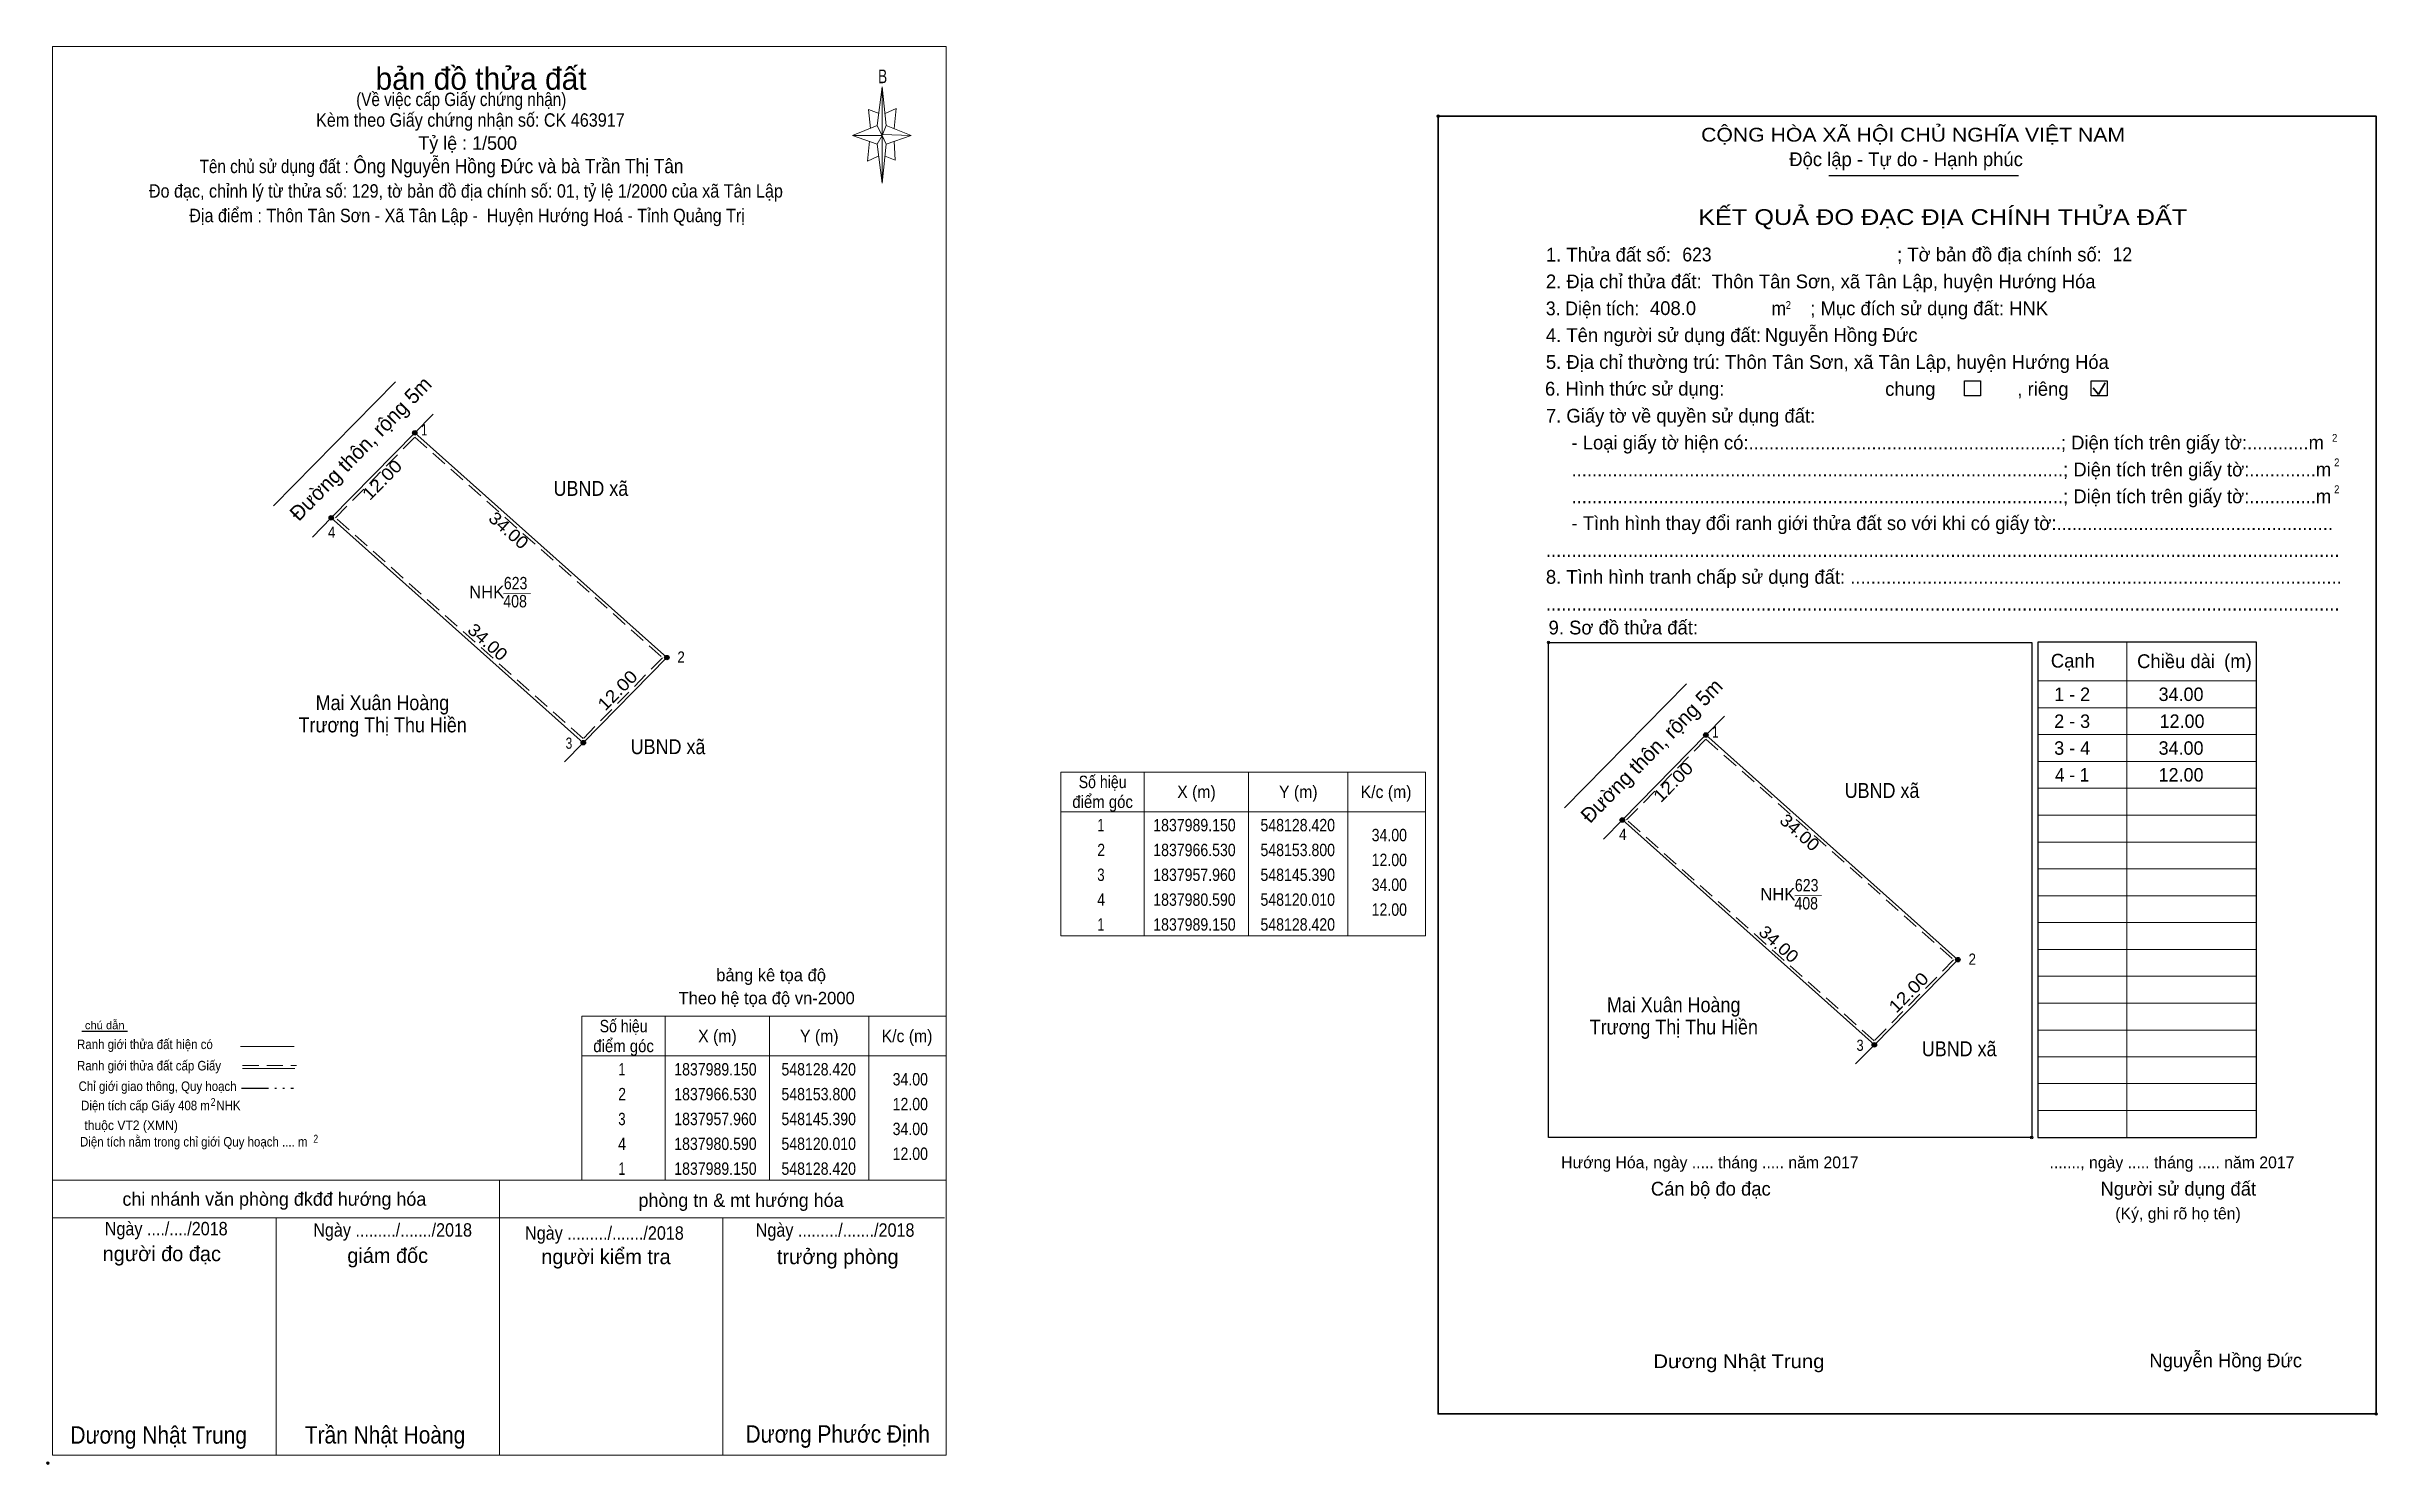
# Model space of a CAD drawing. Header units: metres. Extents: x 547753 to 548671, y 1837914 to 1838058.
# Drawn here: x 547961.3 to 548196, y 1837915.7 to 1838058.4 of the extents above; entities that cross this region are included whole.
import ezdxf
from ezdxf.enums import TextEntityAlignment as Align

# ---------------------------------------------------------------- set-up
doc = ezdxf.new("R2010")
doc.units = ezdxf.units.M
doc.header["$LTSCALE"] = 0.54
doc.header["$PDMODE"] = 32
doc.header["$PDSIZE"] = 0.27
doc.linetypes.add('DASH_DOUBLE_DOT', pattern=[9.2, 5, -1.2, 0.3, -1.2, 0.3, -1.2])
doc.linetypes.add('MEDIUM_DASHED', pattern=[4.5, 3, -1.5])
for name, color, linetype, lineweight in [('1', 7, 'Continuous', 13), ('10', 7, 'Continuous', 13), ('11', 7, 'Continuous', 25), ('16', 7, 'Continuous', 25), ('2', 7, 'Continuous', 35), ('27', 7, 'Continuous', 13), ('5', 7, 'DASH_DOUBLE_DOT', 25), ('50', 7, 'Continuous', 25), ('63', 7, 'Continuous', 13), ('7', 7, 'Continuous', 13), ('8', 7, 'Continuous', 13)]:
    doc.layers.add(name, color=color, linetype=linetype, lineweight=lineweight)
for name, color, linetype in [('36', 7, 'Continuous'), ('48', 7, 'Continuous'), ('52', 7, 'Continuous'), ('6', 7, 'Continuous'), ('9', 7, 'Continuous')]:
    doc.layers.add(name, color=color, linetype=linetype)

msp = doc.modelspace()

# ---------------------------------------------------------------- texts
at = {"layer": '1'}
for s, height, width, p in [('CỘNG HÒA XÃ HỘI CHỦ NGHĨA VIỆT NAM', 1.388, 1.15, (548127.94, 1838048.88)), ('3. Diện tích:', 1.388, 0.95, (548112.31, 1838031.4)), ('m', 1.388, 0.95, (548135.03, 1838031.4)), ('2', 0.7928, 0.9, (548136.46, 1838032.03)), ('2', 0.7928, 0.9, (548191.48, 1838018.66)), ('2', 0.7928, 0.9, (548191.69, 1838016.19)), ('2', 0.7928, 0.9, (548191.69, 1838013.49)), ('Dương Nhật Trung', 1.388, 1.1, (548123.13, 1837925.41))]:
    msp.add_text(s, height=height, dxfattribs=dict(at, width=width)).set_placement(p)
for s, height, p in [('Độc lập - Tự do - Hạnh phúc', 1.388, (548136.82, 1838046.41)), ('1. Thửa đất số:', 1.388, (548112.31, 1838036.81)), ('; Tờ bản đồ địa chính số:', 1.388, (548147.68, 1838036.82)), ('2. Địa chỉ thửa đất:', 1.388, (548112.31, 1838034.11)), ('; Mục đích sử dụng đất: HNK', 1.388, (548138.94, 1838031.4)), ('4. Tên người sử dụng đất:', 1.388, (548112.31, 1838028.7)), ('5. Địa chỉ thường trú: Thôn Tân Sơn, xã Tân Lập, huyện Hướng Hóa', 1.388, (548112.31, 1838026)), ('chung                , riêng', 1.388, (548146.48, 1838023.29)), ('7. Giấy tờ về quyền sử dụng đất:', 1.388, (548112.31, 1838020.59)), ('     - Loại giấy tờ hiện có:.............................................................; Diện tích trên giấy tờ:............m', 1.388, (548112.31, 1838017.89)), ('     ................................................................................................; Diện tích trên giấy tờ:.............m', 1.388, (548112.31, 1838015.18)), ('     ................................................................................................; Diện tích trên giấy tờ:.............m', 1.388, (548112.31, 1838012.48)), ('     - Tình hình thay đổi ranh giới thửa đất so với khi có giấy tờ:......................................................', 1.388, (548112.31, 1838009.78)), ('8. Tình hình tranh chấp sử dụng đất: ................................................................................................', 1.388, (548112.31, 1838004.37)), ('...........................................................................................................................................................', 1.388, (548112.31, 1838007.07)), ('...........................................................................................................................................................', 1.388, (548112.31, 1838001.67)), ('9. Sơ đồ thửa đất:', 1.388, (548112.58, 1837999.27)), ('Cạnh', 1.388, (548163.16, 1837995.93)), ('Chiều dài', 1.388, (548171.85, 1837995.88)), ('(m)', 1.388, (548180.61, 1837995.9)), ('Hướng Hóa, ngày ..... tháng ..... năm 2017', 1.189, (548113.85, 1837945.53)), ('......., ngày ..... tháng ..... năm 2017', 1.189, (548163.03, 1837945.53)), ('Cán bộ đo đạc', 1.388, (548122.88, 1837942.78)), ('Người sử dụng đất', 1.388, (548168.16, 1837942.78)), ('(Ký, ghi rõ họ tên)', 1.189, (548169.65, 1837940.39))]:
    msp.add_text(s, height=height, dxfattribs=at).set_placement(p)
for s, height, width, p in [('KẾT QUẢ ĐO ĐẠC ĐỊA CHÍNH THỬA ĐẤT', 1.586, 1.2, (548152.275, 1838040.49)), ('408', 1.25, 0.85, (548138.525, 1837971.58)), ('623', 1.25, 0.85, (548138.575, 1837973.4))]:
    msp.add_text(s, height=height, dxfattribs=dict(at, width=width)).set_placement(p, align=Align.CENTER)
msp.add_text('NHK', height=1.25, dxfattribs=at).set_placement((548135.665, 1837972.51), align=Align.CENTER)
at = {"layer": '10'}
msp.add_text('Đường thôn, rộng 5m', height=1.5, rotation=45.506, dxfattribs=at).set_placement((548116.74, 1837980.17))
at = {"layer": '16', "width": 0.8}
for p in [(547978.09, 1837951.8), (547988.43, 1837948.1)]:
    msp.add_text('2', height=0.8, dxfattribs=at).set_placement(p, align=Align.CENTER)
at = {"layer": '36', "width": 0.9}
for s, p in [('UBND xã', (548146.16, 1837982.81)), ('Mai Xuân Hoàng', (548125.175, 1837961.24)), ('Trương Thị Thu Hiền', (548125.195, 1837959)), ('UBND xã', (548153.93, 1837956.81))]:
    msp.add_text(s, height=1.5, dxfattribs=at).set_placement(p, align=Align.CENTER)
at = {"layer": '48'}
msp.add_text('6. Hình thức sử dụng:', height=1.388, dxfattribs=at).set_placement((548112.22, 1838023.31))
at = {"layer": '5'}
for s, height, width, p in [('Ranh giới thửa đất hiện có ', 0.96, 0.9, (547971.385, 1837957.53)), ('chú dẫn', 0.7999, 1.05, (547967.18, 1837959.53)), ('Ranh giới thửa đất cấp Giấy', 0.96, 0.9, (547971.64, 1837955.38)), ('Chỉ giới giao thông, Quy hoạch', 0.96, 0.9, (547972.5, 1837953.31)), ('Diện tích cấp Giấy 408 m  NHK', 0.96, 0.9, (547972.825, 1837951.37)), ('thuộc VT2 (XMN)', 0.96, 0.95, (547969.835, 1837949.38)), ('Diện tích nằm trong chỉ giới Quy hoạch .... m', 0.96, 0.9, (547976.145, 1837947.72))]:
    msp.add_text(s, height=height, dxfattribs=dict(at, width=width)).set_placement(p, align=Align.CENTER)
at = {"layer": '52'}
for s, p in [('1 - 2', (548165.305, 1837992.57)), ('34.00', (548176.275, 1837992.57)), ('2 - 3', (548165.305, 1837989.86)), ('12.00', (548176.375, 1837989.86)), ('3 - 4', (548165.305, 1837987.16)), ('34.00', (548176.275, 1837987.16)), ('12.00', (548176.275, 1837984.46))]:
    msp.add_text(s, height=1.352, dxfattribs=at).set_placement(p, align=Align.CENTER)
at = {"layer": '52', "width": 0.95}
msp.add_text('4 - 1', height=1.352, dxfattribs=at).set_placement((548165.305, 1837984.46), align=Align.CENTER)
at = {"layer": '6', "width": 0.95}
for s, p in [('623', (548126.05, 1838036.82)), ('12', (548169.38, 1838036.84))]:
    msp.add_text(s, height=1.388, dxfattribs=at).set_placement(p)
at = {"layer": '6'}
for s, p in [('Thôn Tân Sơn, xã Tân Lập, huyện Hướng Hóa', (548129.01, 1838034.11)), ('408.0', (548122.79, 1838031.42)), ('Nguyễn Hồng Đức', (548134.36, 1838028.72)), ('Nguyễn Hồng Đức', (548173.08, 1837925.49))]:
    msp.add_text(s, height=1.388, dxfattribs=at).set_placement(p)
at = {"layer": '63'}
for s, width, p in [('Số hiệu', 0.85, (548067.67, 1837983.8)), ('điểm góc', 0.9, (548067.67, 1837981.8)), ('X (m)', 0.95, (548077.12, 1837982.8)), ('Y (m)', 0.95, (548087.375, 1837982.8)), ('K/c (m)', 0.95, (548096.215, 1837982.8)), (' 1', 0.75, (548067.32, 1837979.45)), ('1837989.150', 0.85, (548076.92, 1837979.45)), ('548128.420', 0.85, (548087.32, 1837979.45)), (' 2', 0.85, (548067.325, 1837976.95)), ('1837966.530', 0.85, (548076.92, 1837976.95)), ('548153.800', 0.85, (548087.32, 1837976.95)), (' 3', 0.8, (548067.315, 1837974.45)), ('1837957.960', 0.85, (548076.92, 1837974.45)), ('548145.390', 0.85, (548087.32, 1837974.45)), (' 4', 0.85, (548067.32, 1837971.95)), ('1837980.590', 0.85, (548076.92, 1837971.95)), ('548120.010', 0.85, (548087.32, 1837971.95)), (' 1', 0.75, (548067.32, 1837969.45)), ('1837989.150', 0.85, (548076.92, 1837969.45)), ('548128.420', 0.85, (548087.32, 1837969.45)), ('điểm góc', 0.9, (548019.43, 1837957.22)), ('Số hiệu', 0.85, (548019.43, 1837959.22)), ('X (m)', 0.95, (548028.88, 1837958.22)), ('Y (m)', 0.95, (548039.135, 1837958.22)), ('K/c (m)', 0.95, (548047.975, 1837958.22)), (' 1', 0.75, (548019.08, 1837954.87)), ('1837989.150', 0.85, (548028.68, 1837954.87)), ('548128.420', 0.85, (548039.08, 1837954.87)), (' 2', 0.85, (548019.085, 1837952.37)), ('1837966.530', 0.85, (548028.68, 1837952.37)), ('548153.800', 0.85, (548039.08, 1837952.37)), (' 3', 0.8, (548019.075, 1837949.87)), ('1837957.960', 0.85, (548028.68, 1837949.87)), ('548145.390', 0.85, (548039.08, 1837949.87)), (' 4', 0.85, (548019.08, 1837947.37)), ('1837980.590', 0.85, (548028.68, 1837947.37)), ('548120.010', 0.85, (548039.08, 1837947.37)), (' 1', 0.75, (548019.08, 1837944.87)), ('1837989.150', 0.85, (548028.68, 1837944.87)), ('548128.420', 0.85, (548039.08, 1837944.87))]:
    msp.add_text(s, height=1.25, dxfattribs=dict(at, width=width)).set_placement(p, align=Align.CENTER)
for s, rotation, width, p in [('12.00', 45.506, 1.15, (548125.5716, 1837983.982)), ('34.00', 318.291, 1.1, (548137.4592, 1837978.8732)), ('34.00', 318.278, 1.1, (548135.3491, 1837967.6326)), ('12.00', 45.54, 1.15, (548149.2799, 1837962.7922))]:
    msp.add_text(s, height=1.25, rotation=rotation, dxfattribs=dict(at, width=width)).set_placement(p, align=Align.CENTER)
at = {"layer": '63', "width": 0.85}
for s, p in [('34.00', (548098.32, 1837978.45)), ('12.00', (548098.32, 1837975.95)), ('34.00', (548098.32, 1837973.45)), ('12.00', (548098.32, 1837970.95)), ('34.00', (548050.08, 1837953.87)), ('12.00', (548050.08, 1837951.37)), ('34.00', (548050.08, 1837948.87)), ('12.00', (548050.08, 1837946.37))]:
    msp.add_text(s, height=1.25, dxfattribs=at).set_placement(p, align=Align.RIGHT)
at = {"layer": '7'}
for s, height, p in [('bản đồ thửa đất', 2.25, (548005.075, 1838054.1)), ('Tỷ lệ : 1/500', 1.35, (548003.725, 1838048.06)), ('bảng kê tọa độ', 1.25, (548034.285, 1837964.36)), ('Theo hệ tọa độ vn-2000', 1.25, (548033.835, 1837962.04)), ('chi nhánh văn phòng đkđđ hướng hóa', 1.35, (547984.26, 1837941.76)), ('phòng tn & mt hướng hóa', 1.35, (548031.255, 1837941.64)), ('người đo đạc', 1.5, (547972.925, 1837936.18)), ('giám đốc', 1.5, (547995.675, 1837936)), ('người kiểm tra', 1.5, (548017.655, 1837935.88)), ('trưởng phòng', 1.5, (548040.995, 1837935.88))]:
    msp.add_text(s, height=height, dxfattribs=at).set_placement(p, align=Align.CENTER)
for s, height, width, p in [('B', 1.378, 0.75, (548045.515, 1838054.76)), ('(Về việc cấp Giấy chứng nhận)', 1.35, 0.85, (548003.08, 1838052.46)), ('Kèm theo Giấy chứng nhận số: CK 463917', 1.35, 0.9, (548004, 1838050.38)), ('Tên chủ sử dụng đất :', 1.35, 0.85, (547984.245, 1838045.71)), ('Đo đạc, chỉnh lý từ thửa số: 129, tờ bản đồ địa chính số: 01, tỷ lệ 1/2000 của xã Tân Lập', 1.35, 0.9, (548003.55, 1838043.24)), ('Địa điểm : Thôn Tân Sơn - Xã Tân Lập -  Huyện Hướng Hoá - Tỉnh Quảng Trị ', 1.35, 0.9, (548003.895, 1838040.77)), ('Ngày ..../..../2018', 1.35, 0.9, (547973.37, 1837938.78)), ('Ngày ........./......./2018', 1.35, 0.9, (547996.17, 1837938.65)), ('Ngày ........./......./2018', 1.35, 0.9, (548017.5, 1837938.34)), ('Ngày ........./......./2018', 1.35, 0.9, (548040.73, 1837938.64)), ('Dương Nhật Trung', 1.75, 0.9, (547972.61, 1837917.81)), ('Trần Nhật Hoàng', 1.75, 0.9, (547995.405, 1837917.82)), ('Dương Phước Định', 1.75, 0.9, (548040.995, 1837917.91))]:
    msp.add_text(s, height=height, dxfattribs=dict(at, width=width)).set_placement(p, align=Align.CENTER)
at = {"layer": '7', "width": 0.9}
msp.add_text('Ông Nguyễn Hồng Đức và bà Trần Thị Tân', height=1.44, dxfattribs=at).set_placement((547992.22, 1838045.7))
at = {"layer": '8'}
msp.add_text('Đường thôn, rộng 5m', height=1.5, rotation=45.506, dxfattribs=at).set_placement((547986.72, 1838010.58))
for s, height, width, p in [('1', 1.126, 0.75, (547999.35, 1838019.3)), ('UBND xã', 1.5, 0.9, (548016.135, 1838013.22)), ('4', 1.126, 0.9, (547990.035, 1838009)), ('408', 1.25, 0.85, (548008.505, 1838001.99)), ('623', 1.25, 0.85, (548008.555, 1838003.81)), ('2', 1.126, 0.9, (548025.22, 1837996.43)), ('Mai Xuân Hoàng', 1.5, 0.9, (547995.145, 1837991.65)), ('Trương Thị Thu Hiền', 1.5, 0.9, (547995.165, 1837989.41)), ('3', 1.126, 0.8, (548013.925, 1837987.76)), ('UBND xã', 1.5, 0.9, (548023.905, 1837987.22))]:
    msp.add_text(s, height=height, dxfattribs=dict(at, width=width)).set_placement(p, align=Align.CENTER)
for s, rotation, width, p in [('12.00', 45.506, 1.15, (547995.5516, 1838014.392)), ('34.00', 318.291, 1.1, (548007.4392, 1838009.2832)), ('34.00', 318.278, 1.1, (548005.3291, 1837998.0426)), ('12.00', 45.54, 1.15, (548019.2599, 1837993.2022))]:
    msp.add_text(s, height=1.25, rotation=rotation, dxfattribs=dict(at, width=width)).set_placement(p, align=Align.CENTER)
msp.add_text('NHK', height=1.25, dxfattribs=at).set_placement((548005.645, 1838002.92), align=Align.CENTER)
at = {"layer": '9'}
for s, width, p in [('1', 0.75, (548129.38, 1837988.89)), ('4', 0.9, (548120.06, 1837978.59)), ('2', 0.9, (548155.245, 1837966.02)), ('3', 0.85, (548143.95, 1837957.35))]:
    msp.add_text(s, height=1.126, dxfattribs=dict(at, width=width)).set_placement(p, align=Align.CENTER)

# ---------------------------------------------------------------- hatches: boundary and pattern name
at = {"layer": '11'}
for points in [[(548128.6438, 1837989.1485, 1), (548128.1932, 1837989.1485, 1)], [(548120.2353, 1837980.59, 1), (548119.7847, 1837980.59, 1)], [(548154.0253, 1837966.53, 1), (548153.5747, 1837966.53, 1)], [(548145.6153, 1837957.96, 1), (548145.1647, 1837957.96, 1)], [(548145.6153, 1837957.96, 1), (548145.1647, 1837957.96, 1)]]:
    msp.add_hatch(color=256, dxfattribs=at).paths.add_polyline_path(points)
at = {"layer": '8'}
for points in [[(547998.6238, 1838019.5585, 1), (547998.1732, 1838019.5585, 1)], [(547990.2153, 1838011, 1), (547989.7647, 1838011, 1)], [(548024.0053, 1837996.94, 1), (548023.5547, 1837996.94, 1)], [(548015.5953, 1837988.37, 1), (548015.1447, 1837988.37, 1)], [(548015.5953, 1837988.37, 1), (548015.1447, 1837988.37, 1)]]:
    msp.add_hatch(color=256, dxfattribs=at).paths.add_polyline_path(points)

# ---------------------------------------------------------------- linework, layer by layer
at = {"layer": '1', "lineweight": 25}
for p, q in [((548140.79, 1838045.46), (548159.89, 1838045.46)), ((548183.87, 1837998.49), (548161.86, 1837998.49)), ((548161.86, 1837998.49), (548161.86, 1837995.25)), ((548183.87, 1837948.64), (548183.87, 1837998.49)), ((548112.58, 1837950.22), (548112.58, 1837995.25)), ((548161.86, 1837995.25), (548161.86, 1837950.22)), ((548161.86, 1837950.22), (548161.86, 1837948.64))]:
    msp.add_line(p, q, dxfattribs=at)
at = {"layer": '1', "lineweight": 35}
for p, q in [((548167.97, 1838023.41), (548168.62, 1838024.58)), ((548167.43, 1838024.11), (548167.97, 1838023.41))]:
    msp.add_line(p, q, dxfattribs=at)
at = {"layer": '1'}
for p, q in [((548170.8, 1837998.49), (548170.8, 1837948.64)), ((548161.86, 1837994.59), (548168.79, 1837994.59)), ((548168.79, 1837994.59), (548176.99, 1837994.59)), ((548176.99, 1837994.59), (548183.87, 1837994.59)), ((548161.86, 1837991.89), (548168.79, 1837991.89)), ((548168.79, 1837991.89), (548176.99, 1837991.89)), ((548176.99, 1837991.89), (548183.87, 1837991.89)), ((548161.86, 1837989.19), (548168.79, 1837989.19)), ((548168.79, 1837989.19), (548176.99, 1837989.19)), ((548176.99, 1837989.19), (548183.87, 1837989.19)), ((548161.86, 1837986.48), (548168.79, 1837986.48)), ((548168.79, 1837986.48), (548176.99, 1837986.48)), ((548176.99, 1837986.48), (548183.87, 1837986.48)), ((548161.86, 1837983.78), (548168.79, 1837983.78)), ((548168.79, 1837983.78), (548176.99, 1837983.78)), ((548176.99, 1837983.78), (548183.87, 1837983.78)), ((548161.86, 1837981.08), (548168.79, 1837981.08)), ((548168.79, 1837981.08), (548176.99, 1837981.08)), ((548176.99, 1837981.08), (548183.87, 1837981.08)), ((548161.86, 1837978.37), (548168.79, 1837978.37)), ((548168.79, 1837978.37), (548176.99, 1837978.37)), ((548176.99, 1837978.37), (548183.87, 1837978.37)), ((548161.86, 1837975.67), (548168.79, 1837975.67)), ((548168.79, 1837975.67), (548176.99, 1837975.67)), ((548176.99, 1837975.67), (548183.87, 1837975.67)), ((548161.86, 1837972.97), (548168.79, 1837972.97)), ((548168.79, 1837972.97), (548176.99, 1837972.97)), ((548176.99, 1837972.97), (548183.87, 1837972.97)), ((548161.86, 1837970.27), (548168.79, 1837970.27)), ((548168.79, 1837970.27), (548176.99, 1837970.27)), ((548176.99, 1837970.27), (548183.87, 1837970.27)), ((548161.86, 1837967.56), (548168.79, 1837967.56)), ((548168.79, 1837967.56), (548176.99, 1837967.56)), ((548176.99, 1837967.56), (548183.87, 1837967.56)), ((548161.86, 1837964.86), (548168.79, 1837964.86)), ((548168.79, 1837964.86), (548176.99, 1837964.86)), ((548176.99, 1837964.86), (548183.87, 1837964.86)), ((548161.86, 1837962.16), (548168.79, 1837962.16)), ((548168.79, 1837962.16), (548176.99, 1837962.16)), ((548176.99, 1837962.16), (548183.87, 1837962.16)), ((548161.86, 1837959.45), (548168.79, 1837959.45)), ((548168.79, 1837959.45), (548176.99, 1837959.45)), ((548176.99, 1837959.45), (548183.87, 1837959.45)), ((548161.86, 1837956.75), (548168.79, 1837956.75)), ((548168.79, 1837956.75), (548176.99, 1837956.75)), ((548176.99, 1837956.75), (548183.87, 1837956.75)), ((548161.86, 1837954.05), (548168.79, 1837954.05)), ((548168.79, 1837954.05), (548176.99, 1837954.05)), ((548176.99, 1837954.05), (548183.87, 1837954.05)), ((548161.86, 1837951.34), (548168.79, 1837951.34)), ((548168.79, 1837951.34), (548176.99, 1837951.34)), ((548176.99, 1837951.34), (548183.87, 1837951.34))]:
    msp.add_line(p, q, dxfattribs=at)
at = {"layer": '1', "lineweight": 25}
for points in [[(548112.58, 1837995.25), (548112.58, 1837998.47), (548161.23, 1837998.47), (548161.23, 1837995.25), (548161.23, 1837950.22)], [(548161.23, 1837950.22), (548161.23, 1837948.64), (548112.58, 1837948.64), (548112.58, 1837950.22)], [(548161.86, 1837948.64), (548183.87, 1837948.64), (548183.87, 1837949.13)]]:
    msp.add_lwpolyline(points, dxfattribs=at)
at = {"layer": '1'}
msp.add_lwpolyline([(548128.42, 1837989.15), (548153.8, 1837966.53), (548145.39, 1837957.96), (548120.01, 1837980.59)], close=True, dxfattribs=at)
for p in [(548101.45, 1838051.45), (548112.58, 1837998.47), (548161.23, 1837948.64), (548195.91, 1837920.8)]:
    msp.add_point(p, dxfattribs=at)
at = {"layer": '10'}
msp.add_line((548126.47, 1837994.3), (548114.18, 1837981.8), dxfattribs=at)
msp.add_lwpolyline([(548145.39, 1837957.96), (548120.01, 1837980.59), (548128.42, 1837989.15), (548153.8, 1837966.53)], close=True, dxfattribs=at)
at = {"layer": '10', "linetype": 'MEDIUM_DASHED'}
msp.add_lwpolyline([(548145.38, 1837958.37), (548120.44, 1837980.6), (548128.43, 1837988.73), (548153.37, 1837966.52)], close=True, dxfattribs=at)
at = {"layer": '11'}
for centre in [(548128.4185, 1837989.1485), (548120.01, 1837980.59), (548153.8, 1837966.53), (548145.39, 1837957.96), (548145.39, 1837957.96)]:
    msp.add_circle(centre, 0.2253, dxfattribs=at)
at = {"layer": '16'}
msp.add_line((547969.48, 1837959.29), (547964.86, 1837959.29), dxfattribs=at)
at = {"layer": '2'}
msp.add_lwpolyline([(548101.45, 1838051.45), (548195.91, 1838051.45), (548195.91, 1837920.8), (548101.45, 1837920.8)], close=True, dxfattribs=at)
at = {"layer": '27'}
for p, q in [((548130.28, 1837991.04), (548128.38, 1837989.11)), ((548120.01, 1837980.59), (548118.12, 1837978.66)), ((548145.39, 1837957.96), (548143.5, 1837956.03))]:
    msp.add_line(p, q, dxfattribs=at)
at = {"layer": '5', "linetype": 'Continuous', "lineweight": 13}
for p, q in [((547980.86, 1837957.8), (547986.24, 1837957.8)), ((547981.06, 1837955.56), (547986.33, 1837955.56))]:
    msp.add_line(p, q, dxfattribs=at)
at = {"layer": '5', "linetype": 'MEDIUM_DASHED', "lineweight": 13}
msp.add_line((547981.06, 1837955.88), (547986.5, 1837955.88), dxfattribs=at)
at = {"layer": '5'}
msp.add_line((547980.96, 1837953.59), (547986.2, 1837953.59), dxfattribs=at)
at = {"layer": '50'}
for points in [[(548154.45, 1838024.8), (548156.08, 1838024.8), (548156.08, 1838023.29), (548154.45, 1838023.29)], [(548167.22, 1838024.8), (548168.84, 1838024.8), (548168.84, 1838023.29), (548167.22, 1838023.29)]]:
    msp.add_lwpolyline(points, close=True, dxfattribs=at)
at = {"layer": '63'}
for p, q in [((548071.87, 1837985.42), (548071.87, 1837968.92)), ((548082.37, 1837985.42), (548082.37, 1837968.92)), ((548092.37, 1837985.42), (548092.37, 1837968.92)), ((548063.47, 1837981.42), (548100.17, 1837981.42)), ((548137.37, 1837972.94), (548140.08, 1837972.98)), ((548023.63, 1837960.84), (548023.63, 1837944.34)), ((548034.13, 1837960.84), (548034.13, 1837944.34)), ((548044.13, 1837960.84), (548044.13, 1837944.34)), ((548015.23, 1837956.84), (548051.93, 1837956.84))]:
    msp.add_line(p, q, dxfattribs=at)
for points in [[(548063.47, 1837985.42), (548100.17, 1837985.42), (548100.17, 1837968.92), (548063.47, 1837968.92)], [(548015.23, 1837960.84), (548051.93, 1837960.84), (548051.93, 1837944.34), (548015.23, 1837944.34)]]:
    msp.add_lwpolyline(points, close=True, dxfattribs=at)
at = {"layer": '7'}
for p, q in [((548044.98, 1838050.51), (548045.48, 1838054.41)), ((548045.88, 1838050.51), (548048.38, 1838049.51)), ((548044.98, 1838048.61), (548042.48, 1838049.51)), ((548045.88, 1838048.61), (548045.48, 1838044.71)), ((548046.68, 1838048.91), (548046.78, 1838047.01)), ((548046.78, 1838047.01), (548045.78, 1838047.41)), ((547961.93, 1837944.34), (548051.93, 1837944.34)), ((547961.93, 1837944.34), (548051.93, 1837944.34)), ((547961.93, 1837944.34), (548051.93, 1837944.34)), ((548006.93, 1837916.64), (548006.93, 1837944.34)), ((547961.93, 1837940.54), (548051.73, 1837940.54)), ((547984.43, 1837916.64), (547984.43, 1837940.54)), ((548029.43, 1837916.64), (548029.43, 1837940.54)), ((548051.93, 1837916.64), (547961.93, 1837916.64))]:
    msp.add_line(p, q, dxfattribs=at)
for points in [[(547961.93, 1838058.44), (548051.93, 1838058.44), (548051.93, 1837916.64), (547961.93, 1837916.64)], [(548045.48, 1838054.41), (548045.88, 1838050.51), (548045.48, 1838049.51)], [(548045.48, 1838049.51), (548042.48, 1838049.51), (548044.98, 1838050.51), (548045.88, 1838048.61), (548048.38, 1838049.51), (548045.48, 1838049.61)], [(548045.48, 1838049.51), (548045.48, 1838044.71), (548044.98, 1838048.61)]]:
    msp.add_lwpolyline(points, close=True, dxfattribs=at)
for points in [[(548045.48, 1838049.51), (548044.98, 1838050.51), (548042.48, 1838049.51)], [(548045.18, 1838051.71), (548044.08, 1838052.11), (548044.28, 1838050.21)], [(548045.78, 1838051.71), (548046.88, 1838052.21), (548046.68, 1838050.21)], [(548044.18, 1838048.91), (548043.98, 1838046.91), (548045.08, 1838047.41)], [(548045.48, 1838049.51), (548045.88, 1838048.61), (548048.38, 1838049.51)]]:
    msp.add_lwpolyline(points, dxfattribs=at)
msp.add_point((547961.46, 1837915.86), dxfattribs=at)
at = {"layer": '8'}
for p, q in [((547996.45, 1838024.71), (547984.16, 1838012.21)), ((548000.26, 1838021.45), (547998.36, 1838019.52)), ((547989.99, 1838011), (547988.1, 1838009.07)), ((548007.35, 1838003.35), (548010.06, 1838003.39)), ((548015.37, 1837988.37), (548013.48, 1837986.44))]:
    msp.add_line(p, q, dxfattribs=at)
for points in [[(548015.37, 1837988.37), (547989.99, 1838011), (547998.4, 1838019.56), (548023.78, 1837996.94)], [(547998.4, 1838019.56), (548023.78, 1837996.94), (548015.37, 1837988.37), (547989.99, 1838011)]]:
    msp.add_lwpolyline(points, close=True, dxfattribs=at)
at = {"layer": '8', "linetype": 'MEDIUM_DASHED'}
msp.add_lwpolyline([(548015.36, 1837988.78), (547990.42, 1838011.01), (547998.41, 1838019.14), (548023.35, 1837996.93)], close=True, dxfattribs=at)
at = {"layer": '8', "lineweight": 25}
for centre in [(547998.3985, 1838019.5585), (547989.99, 1838011), (548023.78, 1837996.94), (548015.37, 1837988.37), (548015.37, 1837988.37)]:
    msp.add_circle(centre, 0.2253, dxfattribs=at)

msp.set_redraw_order([(e.dxf.handle, doc.entitydb.next_handle()) for e in msp.query("TEXT MTEXT ATTDEF DIMENSION ARC_DIMENSION")])  # texts and dimensions are drawn at this point

doc.saveas('drawing.dxf')
